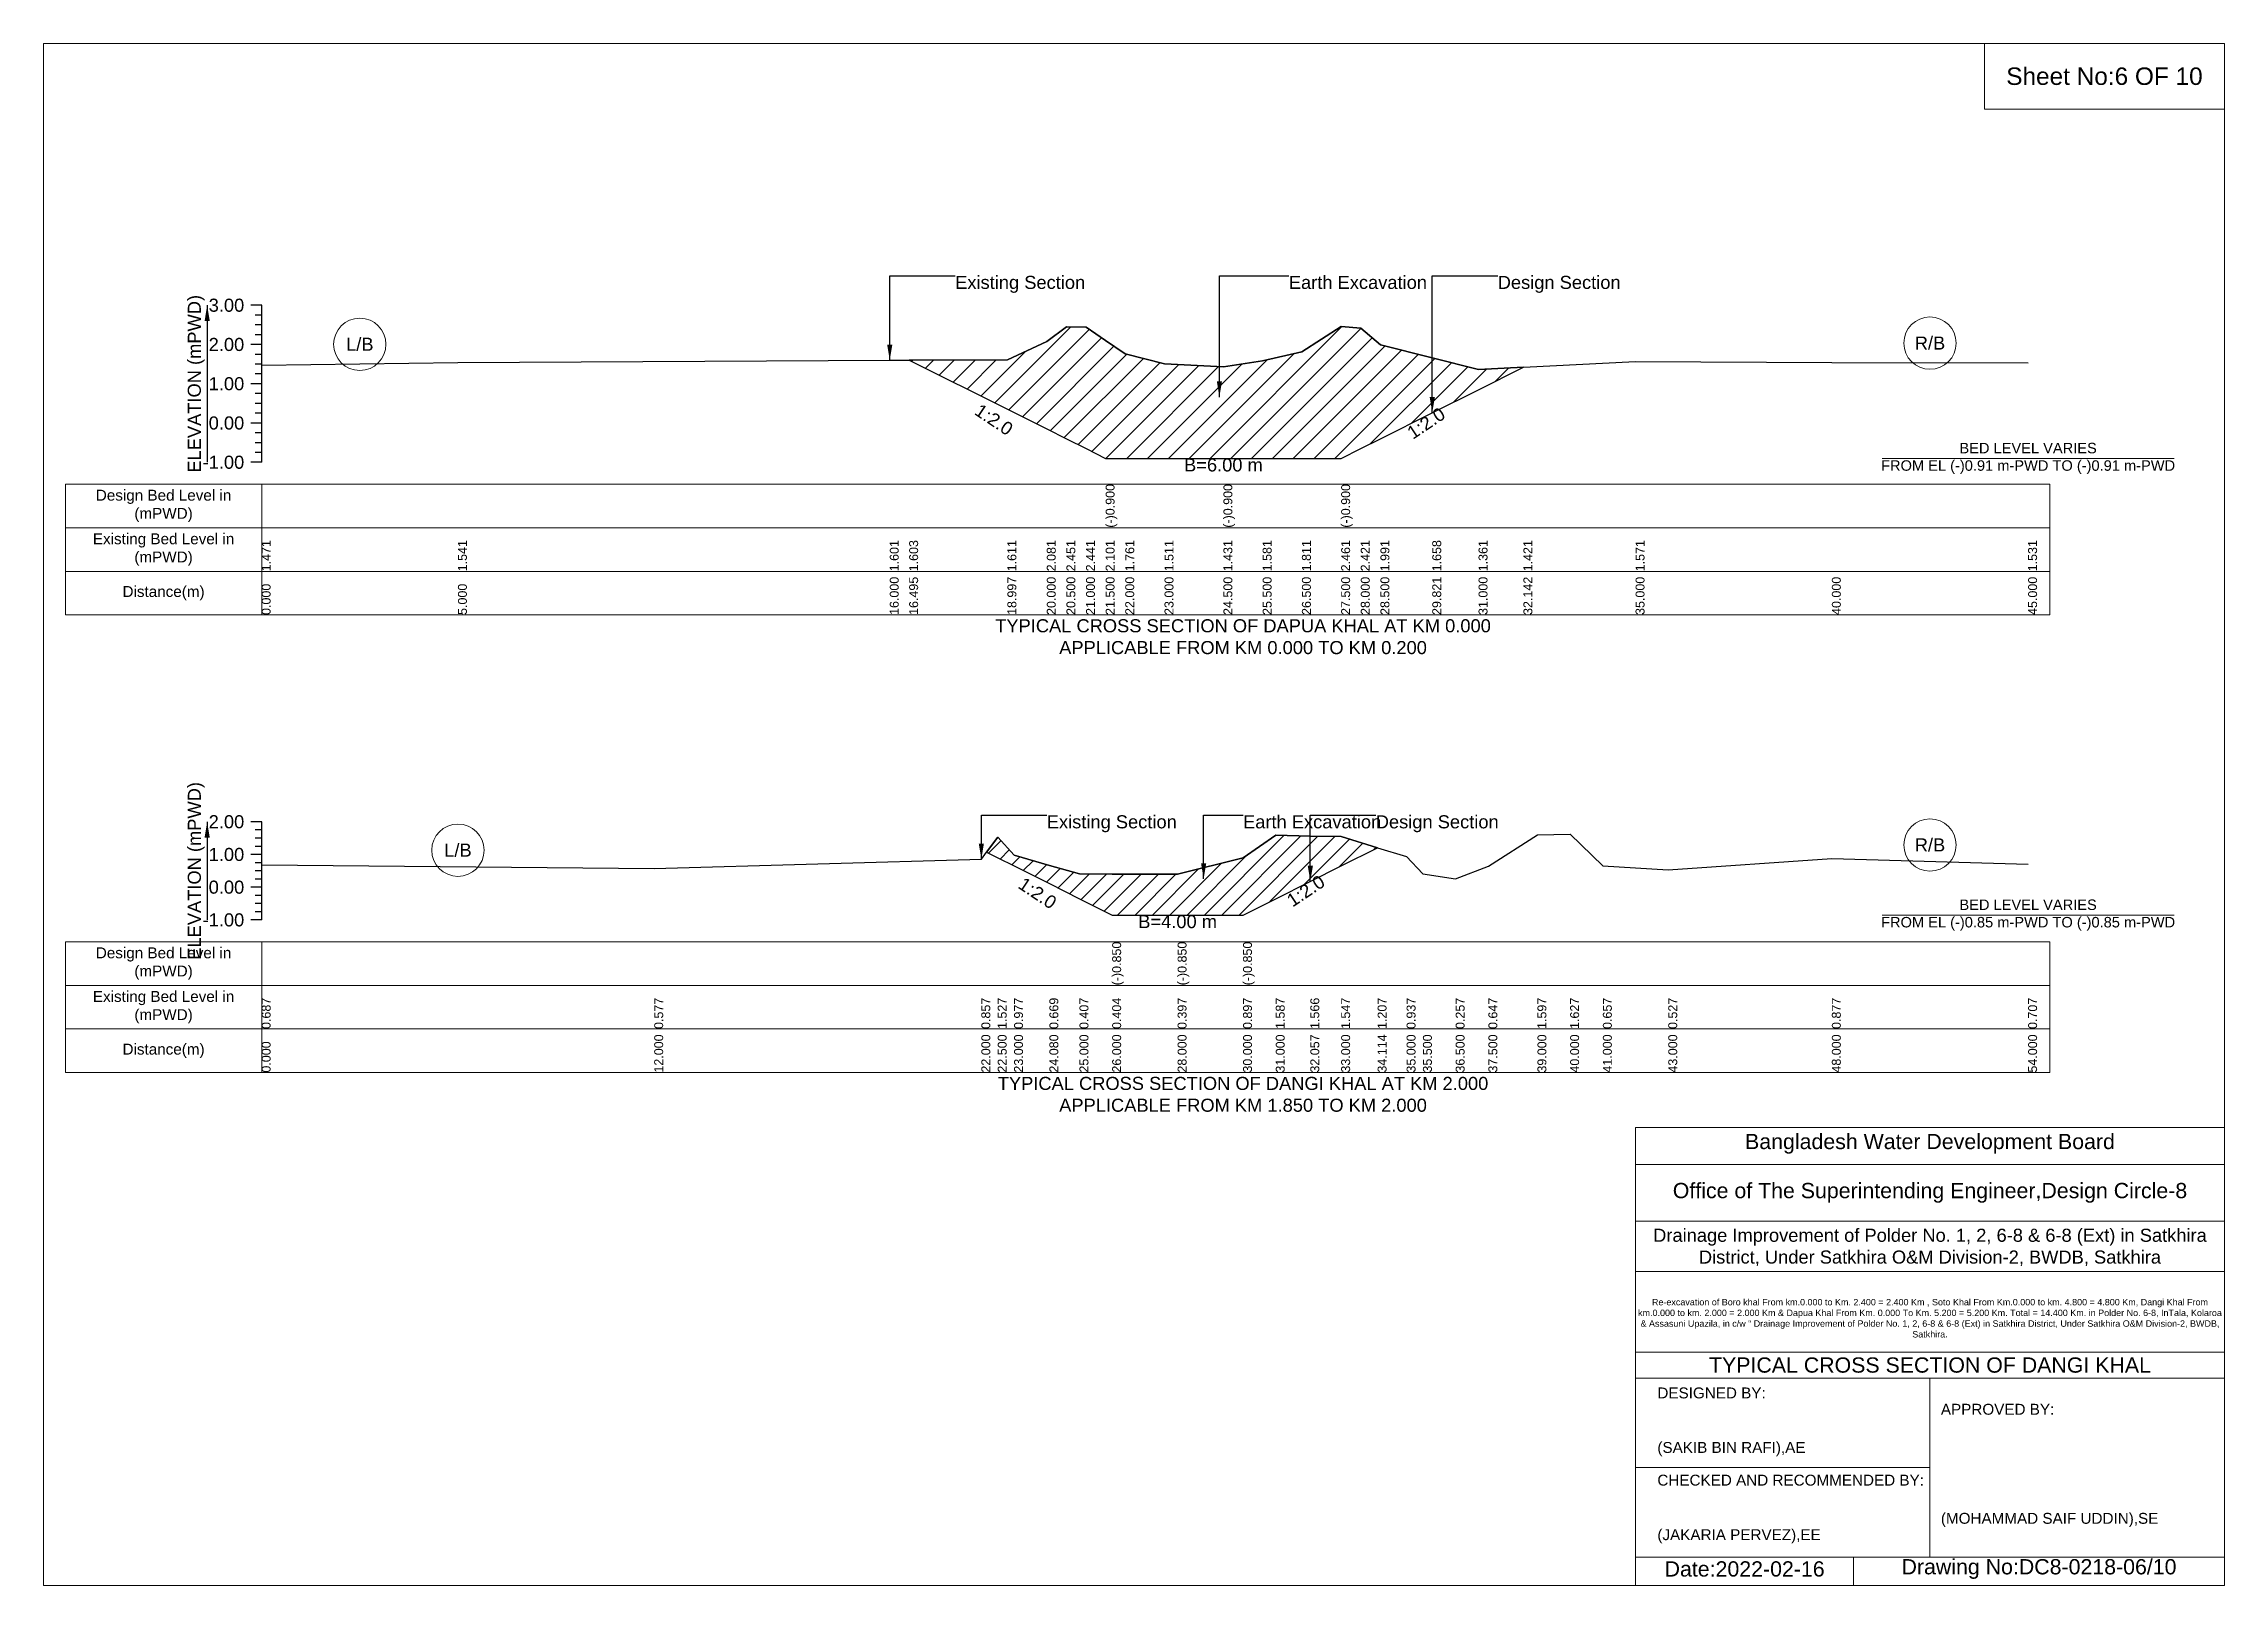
# Model space of a CAD drawing. Header units: inches. Extents: x 91000 to 538000, y -5656 to 0.
# Drawn here: x 360000 to 368000, y -5656 to 0 of the extents above; entities that cross this region are included whole.
import ezdxf

# ---------------------------------------------------------------- set-up
doc = ezdxf.new("R2010")
doc.units = ezdxf.units.IN
doc.header["$LTSCALE"] = 7
doc.header["$MEASUREMENT"] = 0
for name, color, linetype, lineweight in [('Cross section Data Border', 7, 'Continuous', 9), ('Cross Section Labels', 7, 'Continuous', 9), ('Existing_Bed_Level for Xsection', 7, 'Continuous', 25)]:
    doc.layers.add(name, color=color, linetype=linetype, lineweight=lineweight)
doc.styles.get("Standard").update_dxf_attribs({"font": 'arial.ttf'})
doc.dimstyles.get("Standard").update_dxf_attribs({"dimtxt": 45, "dimasz": 60, "dimexe": 0.18, "dimexo": 0.0625, "dimgap": 0.09, "dimtad": 0, "dimtih": 1, "dimtoh": 1, "dimdec": 4, "dimzin": 0, "dimdsep": 46, "dimtxsty": 'Standard', "dimcen": 0.09, "dimadec": 0, "dimazin": 0, "dimtfac": 1, "dimtdec": 4, "dimtofl": 0, "dimtmove": 0, "dimatfit": 3, "dimfxl": 1, "dimtolj": 1, "dimtzin": 0, "dimarcsym": 0})

msp = doc.modelspace()

# ---------------------------------------------------------------- texts
at = {"layer": 'Cross section Data Border', "char_height": 40, "width": 640, "attachment_point": 5}
for s, insert in [('Design Bed Level in (mPWD)', (360440, -1695.984)), ('Existing Bed Level in (mPWD)', (360440, -1855.984)), ('Distance(m)', (360440, -2015.984)), ('Design Bed Level in (mPWD)', (360440, -3374.84)), ('Existing Bed Level in (mPWD)', (360440, -3534.84)), ('Distance(m)', (360440, -3694.84))]:
    msp.add_mtext(s, dxfattribs=dict(at, insert=insert))
at = {"layer": 'Cross Section Labels'}
for s, insert, char_height, attachment_point in [('Sheet No:6 OF 10', (367560, -120), 64, 5), ('Existing Section', (363344, -851.984), 48, 1), ('Earth Excavation', (364568, -851.984), 48, 1), ('Design Section', (365334.21676, -851.984), 48, 1), ('L/B', (361160, -1103.12), 48, 5), ('R/B', (366920, -1098.8), 48, 5), ('BED LEVEL VARIES ^JFROM EL (-)0.91 m-PWD TO (-)0.91 m-PWD', (367280, -1521.584), 38.4, 5), ('B=6.00 m', (364328, -1521.584), 48, 2), ('TYPICAL CROSS SECTION OF DAPUA KHAL AT KM 0.000^JAPPLICABLE FROM KM 0.000 TO KM 0.200', (364400, -2175.984), 48, 5), ('Existing Section', (363680, -2830.84), 48, 1), ('Earth Excavation', (364400, -2830.84), 48, 1), ('Design Section', (364886.85714, -2830.84), 48, 1), ('L/B', (361520, -2959), 48, 5), ('R/B', (366920, -2939.8), 48, 5), ('B=4.00 m', (364160, -3196.84), 48, 2), ('BED LEVEL VARIES ^JFROM EL (-)0.85 m-PWD TO (-)0.85 m-PWD', (367280, -3196.84), 38.4, 5), ('TYPICAL CROSS SECTION OF DANGI KHAL AT KM 2.000^JAPPLICABLE FROM KM 1.850 TO KM 2.000', (364400, -3854.84), 48, 5), ('Bangladesh Water Development Board', (366920, -4036), 56, 5), ('Office of The Superintending Engineer,Design Circle-8', (366920, -4216), 56, 5)]:
    msp.add_mtext(s, dxfattribs=dict(at, insert=insert, char_height=char_height, attachment_point=attachment_point))
at = {"layer": 'Cross Section Labels', "char_height": 48, "attachment_point": 2}
for insert, rotation in [((363499.61854, -1359.39327), 326.309932474), ((365058.21676, -1372.47562), 33.690067526), ((363659.55435, -3096.61717), 326.309932474), ((364616.85714, -3088.41143), 33.690067526)]:
    msp.add_mtext('1:2.0', dxfattribs=dict(at, insert=insert, rotation=rotation))
at = {"layer": 'Cross Section Labels'}
for s, insert, char_height, width, attachment_point in [('Drainage Improvement of Polder No. 1, 2, 6-8 & 6-8 (Ext) in Satkhira District, Under Satkhira O&M Division-2, BWDB, Satkhira', (366920, -4416), 48, 2240, 5), ('Re-excavation of Boro khal From km.0.000 to Km. 2.400 = 2.400 Km , Soto Khal From Km.0.000 to km. 4.800 = 4.800 Km, Dangi Khal From km.0.000 to km. 2.000 = 2.000 Km & Dapua Khal From Km. 0.000 To Km. 5.200 = 5.200 Km. Total = 14.400 Km. in Polder No. 6-8, InTala, Kolaroa & Assasuni Upazila, in c/w “ Drainage Improvement of Polder No. 1, 2, 6-8 & 6-8 (Ext) in Satkhira District, Under Satkhira O&M Division-2, BWDB, Satkhira.', (366920, -4676), 23.56497918, 2160, 5), ('TYPICAL CROSS SECTION OF DANGI KHAL', (366920, -4848), 56, 2240, 5), ('DESIGNED BY:^J^J^J(SAKIB BIN RAFI),AE', (365920, -5056), 40, 1120, 4), ('APPROVED BY:^J^J^J^J^J^J(MOHAMMAD SAIF UDDIN),SE', (366960, -5216), 40, 1120, 4), ('CHECKED AND RECOMMENDED BY:^J^J^J(JAKARIA PERVEZ),EE', (365920, -5376), 40, 1120, 4), ('Date:2022-02-16', (366240, -5596), 56, 1120, 5), ('Drawing No:DC8-0218-06/10', (367320, -5596), 56, 1760, 5)]:
    msp.add_mtext(s, dxfattribs=dict(at, insert=insert, char_height=char_height, width=width, attachment_point=attachment_point))
at = {"layer": 'Existing_Bed_Level for Xsection', "rotation": 90}
for s, insert, char_height, attachment_point in [('ELEVATION (mPWD)', (360560, -1247.984), 48, 5), ('(-)0.900', (363896, -1775.984), 32.8, 1), ('(-)0.900', (364328, -1775.984), 32.8, 1), ('(-)0.900', (364760, -1775.984), 32.8, 1), ('1.471', (360800, -1935.984), 32.8, 1), ('1.541', (361520, -1935.984), 32.8, 1), ('1.601', (363104, -1935.984), 32.8, 1), ('1.603', (363175.23709, -1935.984), 32.8, 1), ('1.611', (363535.61854, -1935.984), 32.8, 1), ('2.081', (363680, -1935.984), 32.8, 1), ('2.451', (363752, -1935.984), 32.8, 1), ('2.441', (363824, -1935.984), 32.8, 1), ('2.101', (363896, -1935.984), 32.8, 1), ('1.761', (363968, -1935.984), 32.8, 1), ('1.511', (364112, -1935.984), 32.8, 1), ('1.431', (364328, -1935.984), 32.8, 1), ('1.581', (364472, -1935.984), 32.8, 1), ('1.811', (364616, -1935.984), 32.8, 1), ('2.461', (364760, -1935.984), 32.8, 1), ('2.421', (364832, -1935.984), 32.8, 1), ('1.991', (364904, -1935.984), 32.8, 1), ('1.658', (365094.21676, -1935.984), 32.8, 1), ('1.361', (365264, -1935.984), 32.8, 1), ('1.421', (365428.43352, -1935.984), 32.8, 1), ('1.571', (365840, -1935.984), 32.8, 1), ('1.531', (367280, -1935.984), 32.8, 1), ('0.000', (360800, -2095.984), 32.8, 1), ('5.000', (361520, -2095.984), 32.8, 1), ('16.000', (363104, -2095.984), 32.8, 1), ('16.495', (363175.23709, -2095.984), 32.8, 1), ('18.997', (363535.61854, -2095.984), 32.8, 1), ('20.000', (363680, -2095.984), 32.8, 1), ('20.500', (363752, -2095.984), 32.8, 1), ('21.000', (363824, -2095.984), 32.8, 1), ('21.500', (363896, -2095.984), 32.8, 1), ('22.000', (363968, -2095.984), 32.8, 1), ('23.000', (364112, -2095.984), 32.8, 1), ('24.500', (364328, -2095.984), 32.8, 1), ('25.500', (364472, -2095.984), 32.8, 1), ('26.500', (364616, -2095.984), 32.8, 1), ('27.500', (364760, -2095.984), 32.8, 1), ('28.000', (364832, -2095.984), 32.8, 1), ('28.500', (364904, -2095.984), 32.8, 1), ('29.821', (365094.21676, -2095.984), 32.8, 1), ('31.000', (365264, -2095.984), 32.8, 1), ('32.142', (365428.43352, -2095.984), 32.8, 1), ('35.000', (365840, -2095.984), 32.8, 1), ('40.000', (366560, -2095.984), 32.8, 1), ('45.000', (367280, -2095.984), 32.8, 1), ('ELEVATION (mPWD)', (360560, -3034.84), 48, 5), ('(-)0.850', (363920, -3454.84), 32.8, 1), ('(-)0.850', (364160, -3454.84), 32.8, 1), ('(-)0.850', (364400, -3454.84), 32.8, 1), ('0.687', (360800, -3614.84), 32.8, 1), ('0.577', (362240, -3614.84), 32.8, 1), ('0.857', (363440, -3614.84), 32.8, 1), ('1.527', (363500, -3614.84), 32.8, 1), ('0.977', (363560, -3614.84), 32.8, 1), ('0.669', (363689.55435, -3614.84), 32.8, 1), ('0.407', (363800, -3614.84), 32.8, 1), ('0.404', (363920, -3614.84), 32.8, 1), ('0.397', (364160, -3614.84), 32.8, 1), ('0.897', (364400, -3614.84), 32.8, 1), ('1.587', (364520, -3614.84), 32.8, 1), ('1.566', (364646.85714, -3614.84), 32.8, 1), ('1.547', (364760, -3614.84), 32.8, 1), ('1.207', (364893.71429, -3614.84), 32.8, 1), ('0.937', (365000, -3614.84), 32.8, 1), ('0.257', (365180, -3614.84), 32.8, 1), ('0.647', (365300, -3614.84), 32.8, 1), ('1.597', (365480, -3614.84), 32.8, 1), ('1.627', (365600, -3614.84), 32.8, 1), ('0.657', (365720, -3614.84), 32.8, 1), ('0.527', (365960, -3614.84), 32.8, 1), ('0.877', (366560, -3614.84), 32.8, 1), ('0.707', (367280, -3614.84), 32.8, 1), ('0.000', (360800, -3774.84), 32.8, 1), ('12.000', (362240, -3774.84), 32.8, 1), ('22.000', (363440, -3774.84), 32.8, 1), ('22.500', (363500, -3774.84), 32.8, 1), ('23.000', (363560, -3774.84), 32.8, 1), ('24.080', (363689.55435, -3774.84), 32.8, 1), ('25.000', (363800, -3774.84), 32.8, 1), ('26.000', (363920, -3774.84), 32.8, 1), ('28.000', (364160, -3774.84), 32.8, 1), ('30.000', (364400, -3774.84), 32.8, 1), ('31.000', (364520, -3774.84), 32.8, 1), ('32.057', (364646.85714, -3774.84), 32.8, 1), ('33.000', (364760, -3774.84), 32.8, 1), ('34.114', (364893.71429, -3774.84), 32.8, 1), ('35.000', (365000, -3774.84), 32.8, 1), ('35.500', (365060, -3774.84), 32.8, 1), ('36.500', (365180, -3774.84), 32.8, 1), ('37.500', (365300, -3774.84), 32.8, 1), ('39.000', (365480, -3774.84), 32.8, 1), ('40.000', (365600, -3774.84), 32.8, 1), ('41.000', (365720, -3774.84), 32.8, 1), ('43.000', (365960, -3774.84), 32.8, 1), ('48.000', (366560, -3774.84), 32.8, 1), ('54.000', (367280, -3774.84), 32.8, 1)]:
    msp.add_mtext(s, dxfattribs=dict(at, insert=insert, char_height=char_height, attachment_point=attachment_point))
at = {"layer": 'Existing_Bed_Level for Xsection', "char_height": 48, "attachment_point": 6}
for s, insert in [('3.00', (360736, -959.984)), ('2.00', (360736, -1103.984)), ('1.00', (360736, -1247.984)), ('0.00', (360736, -1391.984)), ('-1.00', (360736, -1535.984)), ('2.00', (360736, -2854.84)), ('1.00', (360736, -2974.84)), ('0.00', (360736, -3094.84)), ('-1.00', (360736, -3214.84))]:
    msp.add_mtext(s, dxfattribs=dict(at, insert=insert))

# ---------------------------------------------------------------- hatches: boundary and pattern name
at = {"layer": 'Existing_Bed_Level for Xsection'}
h = msp.add_hatch(dxfattribs=at)
h.set_pattern_fill('ANSI31', color=256, scale=432, style=0)
h.paths.add_polyline_path([(363175.23709, -1161.20254), (363535.61854, -1341.39327), (363536, -1341.584), (363680, -1413.584), (363752, -1449.584), (363824, -1485.584), (363896, -1521.584), (363968, -1521.584), (364112, -1521.584), (364328, -1521.584), (364472, -1521.584), (364616, -1521.584), (364760, -1521.584), (364832, -1485.584), (364904, -1449.584), (365094.21676, -1354.47562), (365264, -1269.584), (365428.43352, -1187.36724), (365264, -1196), (365094.21676, -1153.21462), (364904, -1105.28), (364832, -1043.36), (364760, -1037.6), (364616, -1131.2), (364472, -1164.32), (364328, -1185.92), (364112, -1174.4), (363968, -1138.4), (363896, -1089.44), (363824, -1040.48), (363752, -1039.04), (363680, -1092.32), (363536, -1160), (363535.61854, -1160.00127)])
h = msp.add_hatch(dxfattribs=at)
h.set_pattern_fill('ANSI31', color=256, scale=360, style=0)
h.paths.add_polyline_path([(363459.1087, -2966.39435), (363500, -2986.84), (363560, -3016.84), (363689.55435, -3081.61717), (363800, -3136.84), (363920, -3196.84), (364160, -3196.84), (364400, -3196.84), (364520, -3136.84), (364646.85714, -3073.41143), (364760, -3016.84), (364893.71429, -2949.98286), (364760, -2909.2), (364646.85714, -2906.93714), (364520, -2904.4), (364400, -2987.2), (364160, -3047.2), (363920, -3046.4), (363800, -3046), (363689.55435, -3014.52299), (363560, -2977.6), (363500, -2911.6)])

# ---------------------------------------------------------------- linework, layer by layer
at = {"layer": 'Cross section Data Border'}
for points in [[(360080, -1615.984), (367360, -1615.984), (367360, -2095.984), (360080, -2095.984)], [(360080, -3294.84), (367360, -3294.84), (367360, -3774.84), (360080, -3774.84)]]:
    msp.add_lwpolyline(points, close=True, dxfattribs=at)
for points in [[(360800, -1615.984), (360800, -2095.984)], [(360080, -1775.984), (367360, -1775.984)], [(360080, -1935.984), (367360, -1935.984)], [(360800, -3294.84), (360800, -3774.84)], [(360080, -3454.84), (367360, -3454.84)], [(360080, -3614.84), (367360, -3614.84)]]:
    msp.add_lwpolyline(points, dxfattribs=at)
at = {"layer": 'Cross Section Labels'}
for points in [[(360000, 0), (368000, 0), (368000, -5656), (360000, -5656)], [(367120, 0), (368000, 0), (368000, -240), (367120, -240)]]:
    msp.add_lwpolyline(points, close=True, dxfattribs=at)
for points in [[(366744.19427, -1521.584), (367815.80573, -1521.584)], [(366744.19427, -3196.84), (367815.80573, -3196.84)], [(365840, -5656), (365840, -3976), (368000, -3976)], [(365840, -4112), (368000, -4112)], [(365840, -4320), (368000, -4320)], [(365840, -4504), (368000, -4504)], [(365840, -4800), (368000, -4800)], [(365840, -4896), (368000, -4896)], [(366920, -4896), (366920, -5552)], [(365840, -5224), (366920, -5224)], [(365840, -5552), (368000, -5552)], [(366640, -5552), (366640, -5656)]]:
    msp.add_lwpolyline(points, dxfattribs=at)
for centre in [(361160, -1103.12), (366920, -1098.8), (361520, -2959), (366920, -2939.8)]:
    msp.add_circle(centre, 96, dxfattribs=at)
at = {"layer": 'Existing_Bed_Level for Xsection'}
for points in [[(360800, -959.984), (360760, -959.984)], [(360800, -1535.984), (360800, -1391.984), (360800, -1247.984), (360800, -1103.984), (360800, -959.984)], [(360800, -995.984), (360776, -995.984)], [(360800, -1031.984), (360776, -1031.984)], [(360800, -1180.16), (361520, -1170.08), (363104, -1161.44), (363175.23709, -1161.20254), (363535.61854, -1160.00127), (363536, -1160), (363680, -1092.32), (363752, -1039.04), (363824, -1040.48), (363896, -1089.44), (363896, -1089.44), (363968, -1138.4), (364112, -1174.4), (364328, -1185.92), (364328, -1185.92), (364472, -1164.32), (364616, -1131.2), (364760, -1037.6), (364760, -1037.6), (364832, -1043.36), (364904, -1105.28), (365094.21676, -1153.21462), (365264, -1196), (365428.43352, -1187.36724), (365840, -1165.76), (366560, -1170.08), (367280, -1171.52)], [(360800, -1103.984), (360760, -1103.984)], [(360800, -1067.984), (360776, -1067.984)], [(360800, -1139.984), (360776, -1139.984)], [(360800, -1175.984), (360776, -1175.984)], [(360800, -1247.984), (360760, -1247.984)], [(360800, -1211.984), (360776, -1211.984)], [(360800, -1283.984), (360776, -1283.984)], [(360800, -1319.984), (360776, -1319.984)], [(360800, -1355.984), (360776, -1355.984)], [(360800, -1391.984), (360760, -1391.984)], [(360800, -1427.984), (360776, -1427.984)], [(360800, -1463.984), (360776, -1463.984)], [(360800, -1499.984), (360776, -1499.984)], [(360800, -1535.984), (360760, -1535.984)], [(360800, -2854.84), (360760, -2854.84)], [(360800, -3214.84), (360800, -3094.84), (360800, -2974.84), (360800, -2854.84)], [(360800, -2884.84), (360776, -2884.84)], [(360800, -2914.84), (360776, -2914.84)], [(360800, -2944.84), (360776, -2944.84)], [(360800, -3012.4), (362240, -3025.6), (363440, -2992), (363459.1087, -2966.39435), (363500, -2911.6), (363560, -2977.6), (363689.55435, -3014.52299), (363800, -3046), (363920, -3046.4), (363920, -3046.4), (364160, -3047.2), (364160, -3047.2), (364400, -2987.2), (364400, -2987.2), (364520, -2904.4), (364646.85714, -2906.93714), (364760, -2909.2), (364893.71429, -2949.98286), (365000, -2982.4), (365060, -3046), (365180, -3064), (365300, -3017.2), (365480, -2903.2), (365600, -2899.6), (365720, -3016), (365960, -3031.6), (366560, -2989.6), (367280, -3010)], [(360800, -2974.84), (360760, -2974.84)], [(360800, -3004.84), (360776, -3004.84)], [(360800, -3034.84), (360776, -3034.84)], [(360800, -3094.84), (360760, -3094.84)], [(360800, -3064.84), (360776, -3064.84)], [(360800, -3124.84), (360776, -3124.84)], [(360800, -3154.84), (360776, -3154.84)], [(360800, -3184.84), (360776, -3184.84)], [(360800, -3214.84), (360760, -3214.84)]]:
    msp.add_lwpolyline(points, dxfattribs=at)
for points in [[(363175.23709, -1161.20254), (363175.23709, -1161.20254), (363535.61854, -1341.39327), (363536, -1341.584), (363680, -1413.584), (363752, -1449.584), (363824, -1485.584), (363896, -1521.584), (363896, -1521.584), (363968, -1521.584), (364112, -1521.584), (364328, -1521.584), (364328, -1521.584), (364472, -1521.584), (364616, -1521.584), (364760, -1521.584), (364760, -1521.584), (364832, -1485.584), (364904, -1449.584), (365094.21676, -1354.47562), (365264, -1269.584), (365428.43352, -1187.36724), (365428.43352, -1187.36724), (365428.43352, -1187.36724), (365264, -1196), (365094.21676, -1153.21462), (364904, -1105.28), (364832, -1043.36), (364760, -1037.6), (364760, -1037.6), (364616, -1131.2), (364472, -1164.32), (364328, -1185.92), (364328, -1185.92), (364112, -1174.4), (363968, -1138.4), (363896, -1089.44), (363896, -1089.44), (363824, -1040.48), (363752, -1039.04), (363680, -1092.32), (363536, -1160), (363535.61854, -1160.00127), (363175.23709, -1161.20254)], [(363459.1087, -2966.39435), (363459.1087, -2966.39435), (363500, -2986.84), (363560, -3016.84), (363689.55435, -3081.61717), (363800, -3136.84), (363920, -3196.84), (363920, -3196.84), (364160, -3196.84), (364160, -3196.84), (364400, -3196.84), (364400, -3196.84), (364520, -3136.84), (364646.85714, -3073.41143), (364760, -3016.84), (364893.71429, -2949.98286), (364760, -2909.2), (364646.85714, -2906.93714), (364520, -2904.4), (364400, -2987.2), (364400, -2987.2), (364160, -3047.2), (364160, -3047.2), (363920, -3046.4), (363920, -3046.4), (363800, -3046), (363689.55435, -3014.52299), (363560, -2977.6), (363500, -2911.6), (363459.1087, -2966.39435)]]:
    msp.add_lwpolyline(points, close=True, dxfattribs=at)

msp.set_redraw_order([(e.dxf.handle, doc.entitydb.next_handle()) for e in msp.query("TEXT MTEXT ATTDEF DIMENSION ARC_DIMENSION")])  # texts and dimensions are drawn at this point

# ---------------------------------------------------------------- leaders
at = {"layer": 'Cross Section Labels', "annotation_type": 0, "has_hookline": 1, "hookline_direction": 0}
for points, text_width in [([(363104, -1161.44), (363104, -851.984), (363343.91, -851.984)], 467.16508), ([(364313.31889, -1296.51882), (364313.31889, -851.984), (364567.91, -851.984)], 496.99318), ([(365094.21676, -1354.47562), (365094.21676, -851.984), (365334.12676, -851.984)], 441.23329), ([(363440, -2992), (363440, -2830.84), (363679.91, -2830.84)], 467.16508), ([(364255.50195, -3064.29873), (364255.50195, -2830.84), (364399.91, -2830.84)], 496.99318), ([(364646.85714, -3073.41143), (364646.85714, -2830.84), (364886.76714, -2830.84)], 441.23329)]:
    msp.add_leader(points, dimstyle='Standard', override={"dimasz": 57.6}, dxfattribs=dict(at, text_width=text_width))
at = {"layer": 'Existing_Bed_Level for Xsection'}
for points in [[(360600, -959.984), (360600, -1535.984)], [(360600, -2854.84), (360600, -3214.84)]]:
    msp.add_leader(points, dimstyle='Standard', override={"dimasz": 57.6}, dxfattribs=at)

doc.saveas('drawing.dxf')
